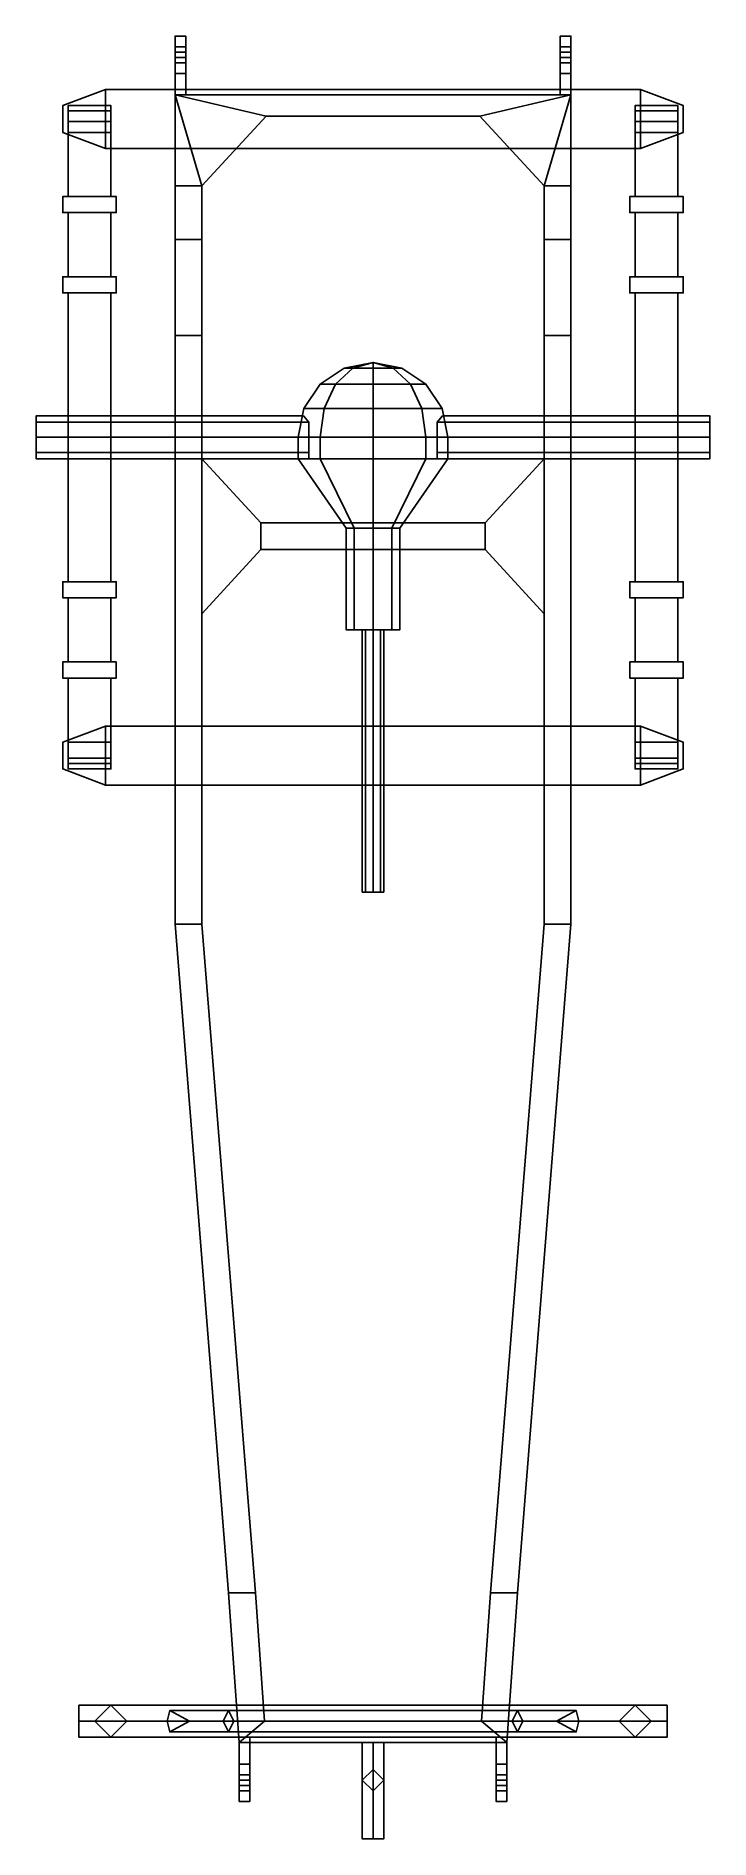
# Model space of a CAD drawing. Extents: x -0.63 to 0.63, y -1.42 to 1.95.
import ezdxf

# ---------------------------------------------------------------- set-up
doc = ezdxf.new("R2010")
doc.units = 0
doc.layers.add('FRAME', color=5, linetype='CONTINUOUS')

msp = doc.modelspace()

# ---------------------------------------------------------------- linework, layer by layer
at = {"layer": 'FRAME'}
for points in [[(-0.37, 1.95, 0.57), (-0.37, 1.93, 0.55), (-0.37, 1.92, 0.57), (-0.37, 1.93, 0.58)], [(-0.37, 1.95, 0.6), (-0.37, 1.95, 0.57), (-0.37, 1.93, 0.58), (-0.37, 1.93, 0.59)], [(-0.37, 1.91, 0.63), (-0.37, 1.95, 0.6), (-0.37, 1.93, 0.59), (-0.37, 1.91, 0.61)], [(-0.37, 1.95, 0.6), (-0.37, 1.91, 0.63), (-0.35, 1.91, 0.63), (-0.35, 1.95, 0.6)], [(-0.35, 1.95, 0.6), (-0.35, 1.95, 0.57), (-0.37, 1.95, 0.57), (-0.37, 1.95, 0.6)], [(-0.35, 1.95, 0.57), (-0.35, 1.93, 0.55), (-0.37, 1.93, 0.55), (-0.37, 1.95, 0.57)], [(-0.37, 1.93, 0.55), (-0.37, 1.9, 0.55), (-0.37, 1.91, 0.57), (-0.37, 1.92, 0.57)], [(-0.35, 1.93, 0.55), (-0.35, 1.9, 0.55), (-0.37, 1.9, 0.55), (-0.37, 1.93, 0.55)], [(-0.37, 1.91, 0.61), (-0.37, 1.93, 0.59), (-0.35, 1.93, 0.59), (-0.35, 1.91, 0.61)], [(-0.37, 1.93, 0.58), (-0.37, 1.92, 0.57), (-0.35, 1.92, 0.57), (-0.35, 1.93, 0.58)], [(-0.37, 1.93, 0.59), (-0.37, 1.93, 0.58), (-0.35, 1.93, 0.58), (-0.35, 1.93, 0.59)], [(-0.35, 1.93, 0.58), (-0.35, 1.92, 0.57), (-0.35, 1.93, 0.55), (-0.35, 1.95, 0.57)], [(-0.35, 1.93, 0.59), (-0.35, 1.93, 0.58), (-0.35, 1.95, 0.57), (-0.35, 1.95, 0.6)], [(-0.35, 1.91, 0.61), (-0.35, 1.93, 0.59), (-0.35, 1.95, 0.6), (-0.35, 1.91, 0.63)], [(-0.35, 1.92, 0.57), (-0.35, 1.91, 0.57), (-0.35, 1.9, 0.55), (-0.35, 1.93, 0.55)], [(0.35, 1.91, 0.63), (0.35, 1.95, 0.6), (0.35, 1.93, 0.59), (0.35, 1.91, 0.61)], [(0.35, 1.95, 0.6), (0.35, 1.91, 0.63), (0.37, 1.91, 0.63), (0.37, 1.95, 0.6)], [(0.35, 1.95, 0.6), (0.35, 1.95, 0.57), (0.35, 1.93, 0.58), (0.35, 1.93, 0.59)], [(0.35, 1.95, 0.57), (0.35, 1.93, 0.55), (0.35, 1.92, 0.57), (0.35, 1.93, 0.58)], [(0.37, 1.95, 0.6), (0.37, 1.95, 0.57), (0.35, 1.95, 0.57), (0.35, 1.95, 0.6)], [(0.37, 1.95, 0.57), (0.37, 1.93, 0.55), (0.35, 1.93, 0.55), (0.35, 1.95, 0.57)], [(0.35, 1.93, 0.58), (0.35, 1.92, 0.57), (0.37, 1.92, 0.57), (0.37, 1.93, 0.58)], [(0.35, 1.93, 0.59), (0.35, 1.93, 0.58), (0.37, 1.93, 0.58), (0.37, 1.93, 0.59)], [(0.35, 1.91, 0.61), (0.35, 1.93, 0.59), (0.37, 1.93, 0.59), (0.37, 1.91, 0.61)], [(0.37, 1.93, 0.55), (0.37, 1.9, 0.55), (0.35, 1.9, 0.55), (0.35, 1.93, 0.55)], [(0.35, 1.93, 0.55), (0.35, 1.9, 0.55), (0.35, 1.91, 0.57), (0.35, 1.92, 0.57)], [(0.37, 1.91, 0.61), (0.37, 1.93, 0.59), (0.37, 1.95, 0.6), (0.37, 1.91, 0.63)], [(0.37, 1.93, 0.59), (0.37, 1.93, 0.58), (0.37, 1.95, 0.57), (0.37, 1.95, 0.6)], [(0.37, 1.93, 0.58), (0.37, 1.92, 0.57), (0.37, 1.93, 0.55), (0.37, 1.95, 0.57)], [(0.37, 1.92, 0.57), (0.37, 1.91, 0.57), (0.37, 1.9, 0.55), (0.37, 1.93, 0.55)], [(-0.37, 1.92, 0.57), (-0.37, 1.91, 0.57), (-0.35, 1.91, 0.57), (-0.35, 1.92, 0.57)], [(-0.37, 1.9, 0.55), (-0.37, 1.88, 0.58), (-0.37, 1.88, 0.61), (-0.37, 1.91, 0.57)], [(-0.37, 1.91, 0.57), (-0.37, 1.88, 0.61), (-0.35, 1.88, 0.61), (-0.35, 1.91, 0.57)], [(-0.37, 1.91, 0.63), (-0.37, 1.91, 0.61), (-0.35, 1.91, 0.61), (-0.35, 1.91, 0.63)], [(-0.35, 1.9, 0.55), (-0.35, 1.88, 0.58), (-0.37, 1.88, 0.58), (-0.37, 1.9, 0.55)], [(-0.35, 1.91, 0.57), (-0.35, 1.88, 0.61), (-0.35, 1.88, 0.58), (-0.35, 1.9, 0.55)], [(0.35, 1.92, 0.57), (0.35, 1.91, 0.57), (0.37, 1.91, 0.57), (0.37, 1.92, 0.57)], [(0.35, 1.91, 0.63), (0.35, 1.91, 0.61), (0.37, 1.91, 0.61), (0.37, 1.91, 0.63)], [(0.35, 1.91, 0.57), (0.35, 1.88, 0.61), (0.37, 1.88, 0.61), (0.37, 1.91, 0.57)], [(0.35, 1.9, 0.55), (0.35, 1.88, 0.58), (0.35, 1.88, 0.61), (0.35, 1.91, 0.57)], [(0.37, 1.9, 0.55), (0.37, 1.88, 0.58), (0.35, 1.88, 0.58), (0.35, 1.9, 0.55)], [(0.37, 1.91, 0.57), (0.37, 1.88, 0.61), (0.37, 1.88, 0.58), (0.37, 1.9, 0.55)], [(-0.37, 1.88, 0.58), (-0.37, 1.84, 0.58), (-0.37, 1.84, 0.61), (-0.37, 1.88, 0.61)], [(-0.37, 1.88, 0.61), (-0.37, 1.84, 0.61), (-0.35, 1.84, 0.61), (-0.35, 1.88, 0.61)], [(-0.35, 1.88, 0.58), (-0.35, 1.84, 0.58), (-0.37, 1.84, 0.58), (-0.37, 1.88, 0.58)], [(-0.35, 1.88, 0.61), (-0.35, 1.84, 0.61), (-0.35, 1.84, 0.58), (-0.35, 1.88, 0.58)], [(0.37, 1.88, 0.58), (0.37, 1.84, 0.58), (0.35, 1.84, 0.58), (0.35, 1.88, 0.58)], [(0.35, 1.88, 0.61), (0.35, 1.84, 0.61), (0.37, 1.84, 0.61), (0.37, 1.88, 0.61)], [(0.35, 1.88, 0.58), (0.35, 1.84, 0.58), (0.35, 1.84, 0.61), (0.35, 1.88, 0.61)], [(0.37, 1.88, 0.61), (0.37, 1.84, 0.61), (0.37, 1.84, 0.58), (0.37, 1.88, 0.58)], [(-0.5, 1.85, 0.53), (-0.5, 1.85, 0.46), (-0.58, 1.82, 0.46), (-0.58, 1.82, 0.53)], [(-0.5, 1.85, 0.46), (-0.5, 1.74, 0.46), (-0.58, 1.77, 0.46), (-0.58, 1.82, 0.46)], [(-0.58, 1.82, 0.53), (-0.58, 1.77, 0.53), (-0.5, 1.74, 0.53), (-0.5, 1.85, 0.53)], [(-0.58, 1.82, 0.46), (-0.58, 1.77, 0.46), (-0.58, 1.77, 0.53), (-0.58, 1.82, 0.53)], [(-0.57, 1.79, 0.35), (-0.57, 1.82, 0.37), (-0.49, 1.82, 0.37), (-0.49, 1.79, 0.35)], [(-0.57, 1.82, 0.37), (-0.57, 1.82, 0.38), (-0.49, 1.82, 0.38), (-0.49, 1.82, 0.37)], [(-0.57, 1.82, 0.38), (-0.57, 1.81, 0.4), (-0.49, 1.81, 0.4), (-0.49, 1.82, 0.38)], [(-0.57, 1.79, 0.37), (-0.57, 1.82, 0.38), (-0.57, 1.82, 0.37), (-0.57, 1.79, 0.35)], [(-0.57, 1.79, 0.38), (-0.57, 1.81, 0.4), (-0.57, 1.82, 0.38), (-0.57, 1.79, 0.37)], [(-0.5, 1.85, 0.53), (-0.5, 1.74, 0.53), (0.5, 1.74, 0.53), (0.5, 1.85, 0.53)], [(0.5, 1.85, 0.53), (0.5, 1.85, 0.46), (-0.5, 1.85, 0.46), (-0.5, 1.85, 0.53)], [(0.5, 1.85, 0.46), (0.5, 1.74, 0.46), (-0.5, 1.74, 0.46), (-0.5, 1.85, 0.46)], [(-0.49, 1.79, 0.35), (-0.49, 1.82, 0.37), (-0.49, 1.82, 0.38), (-0.49, 1.79, 0.37)], [(-0.49, 1.79, 0.37), (-0.49, 1.82, 0.38), (-0.49, 1.81, 0.4), (-0.49, 1.79, 0.38)], [(-0.37, 1.84, 0.53), (-0.37, 1.57, 0.53), (-0.37, 1.67, 0.62), (-0.37, 1.84, 0.62)], [(0.37, 1.84, 0.62), (0.37, 1.84, 0.53), (-0.37, 1.84, 0.53), (-0.37, 1.84, 0.62)], [(-0.32, 1.67, 0.53), (-0.32, 1.57, 0.53), (-0.37, 1.57, 0.53), (-0.37, 1.84, 0.53)], [(-0.37, 1.84, 0.62), (-0.37, 1.67, 0.62), (-0.32, 1.67, 0.62), (-0.2, 1.8, 0.62)], [(-0.37, 1.84, 0.53), (-0.2, 1.8, 0.53), (-0.32, 1.67, 0.53), (-0.37, 1.84, 0.53)], [(0.37, 1.84, 0.53), (0.2, 1.8, 0.53), (-0.2, 1.8, 0.53), (-0.37, 1.84, 0.53)], [(0.2, 1.8, 0.62), (0.37, 1.84, 0.62), (-0.37, 1.84, 0.62), (-0.2, 1.8, 0.62)], [(0.2, 1.8, 0.62), (0.32, 1.67, 0.62), (0.37, 1.67, 0.62), (0.37, 1.84, 0.62)], [(0.37, 1.84, 0.53), (0.32, 1.67, 0.53), (0.2, 1.8, 0.53)], [(0.37, 1.84, 0.53), (0.37, 1.57, 0.53), (0.32, 1.57, 0.53), (0.32, 1.67, 0.53)], [(0.37, 1.67, 0.62), (0.37, 1.57, 0.53), (0.37, 1.84, 0.53), (0.37, 1.84, 0.62)], [(0.49, 1.79, 0.38), (0.49, 1.81, 0.4), (0.49, 1.82, 0.38), (0.49, 1.79, 0.37)], [(0.49, 1.79, 0.37), (0.49, 1.82, 0.38), (0.49, 1.82, 0.37), (0.49, 1.79, 0.35)], [(0.49, 1.82, 0.38), (0.49, 1.81, 0.4), (0.57, 1.81, 0.4), (0.57, 1.82, 0.38)], [(0.49, 1.82, 0.37), (0.49, 1.82, 0.38), (0.57, 1.82, 0.38), (0.57, 1.82, 0.37)], [(0.49, 1.79, 0.35), (0.49, 1.82, 0.37), (0.57, 1.82, 0.37), (0.57, 1.79, 0.35)], [(0.58, 1.77, 0.53), (0.58, 1.82, 0.53), (0.5, 1.85, 0.53), (0.5, 1.74, 0.53)], [(0.58, 1.82, 0.53), (0.58, 1.82, 0.46), (0.5, 1.85, 0.46), (0.5, 1.85, 0.53)], [(0.5, 1.74, 0.46), (0.5, 1.85, 0.46), (0.58, 1.82, 0.46), (0.58, 1.77, 0.46)], [(0.57, 1.79, 0.37), (0.57, 1.82, 0.38), (0.57, 1.81, 0.4), (0.57, 1.79, 0.38)], [(0.57, 1.79, 0.35), (0.57, 1.82, 0.37), (0.57, 1.82, 0.38), (0.57, 1.79, 0.37)], [(0.58, 1.77, 0.46), (0.58, 1.82, 0.46), (0.58, 1.82, 0.53), (0.58, 1.77, 0.53)], [(-0.57, 1.81, 0.4), (-0.57, 1.81, 0.46), (-0.49, 1.81, 0.46), (-0.49, 1.81, 0.4)], [(-0.57, 1.77, 0.46), (-0.57, 1.81, 0.46), (-0.57, 1.81, 0.4), (-0.57, 1.79, 0.38)], [(-0.57, 1.65, 0.34), (-0.57, 1.79, 0.37), (-0.57, 1.79, 0.35), (-0.57, 1.65, 0.3)], [(-0.57, 1.65, 0.3), (-0.57, 1.79, 0.35), (-0.49, 1.79, 0.35), (-0.49, 1.65, 0.3)], [(-0.49, 1.65, 0.34), (-0.49, 1.79, 0.37), (-0.57, 1.79, 0.37), (-0.57, 1.65, 0.34)], [(-0.49, 1.79, 0.37), (-0.49, 1.79, 0.38), (-0.57, 1.79, 0.38), (-0.57, 1.79, 0.37)], [(-0.49, 1.79, 0.38), (-0.49, 1.77, 0.46), (-0.57, 1.77, 0.46), (-0.57, 1.79, 0.38)], [(-0.49, 1.79, 0.38), (-0.49, 1.81, 0.4), (-0.49, 1.81, 0.46), (-0.49, 1.77, 0.46)], [(-0.49, 1.65, 0.3), (-0.49, 1.79, 0.35), (-0.49, 1.79, 0.37), (-0.49, 1.65, 0.34)], [(-0.2, 1.8, 0.62), (-0.32, 1.67, 0.62), (-0.32, 1.67, 0.53), (-0.2, 1.8, 0.53)], [(0.2, 1.8, 0.62), (-0.2, 1.8, 0.62), (-0.2, 1.8, 0.53), (0.2, 1.8, 0.53)], [(0.32, 1.67, 0.62), (0.2, 1.8, 0.62), (0.2, 1.8, 0.53), (0.32, 1.67, 0.53)], [(0.49, 1.77, 0.46), (0.49, 1.81, 0.46), (0.49, 1.81, 0.4), (0.49, 1.79, 0.38)], [(0.49, 1.81, 0.4), (0.49, 1.81, 0.46), (0.57, 1.81, 0.46), (0.57, 1.81, 0.4)], [(0.57, 1.79, 0.38), (0.57, 1.77, 0.46), (0.49, 1.77, 0.46), (0.49, 1.79, 0.38)], [(0.57, 1.79, 0.37), (0.57, 1.79, 0.38), (0.49, 1.79, 0.38), (0.49, 1.79, 0.37)], [(0.57, 1.65, 0.34), (0.57, 1.79, 0.37), (0.49, 1.79, 0.37), (0.49, 1.65, 0.34)], [(0.49, 1.65, 0.3), (0.49, 1.79, 0.35), (0.57, 1.79, 0.35), (0.57, 1.65, 0.3)], [(0.49, 1.65, 0.34), (0.49, 1.79, 0.37), (0.49, 1.79, 0.35), (0.49, 1.65, 0.3)], [(0.57, 1.79, 0.38), (0.57, 1.81, 0.4), (0.57, 1.81, 0.46), (0.57, 1.77, 0.46)], [(0.57, 1.65, 0.3), (0.57, 1.79, 0.35), (0.57, 1.79, 0.37), (0.57, 1.65, 0.34)], [(-0.58, 1.77, 0.53), (-0.58, 1.77, 0.46), (-0.5, 1.74, 0.46), (-0.5, 1.74, 0.53)], [(0.5, 1.74, 0.53), (0.5, 1.74, 0.46), (0.58, 1.77, 0.46), (0.58, 1.77, 0.53)], [(-0.5, 1.74, 0.53), (-0.5, 1.74, 0.46), (0.5, 1.74, 0.46), (0.5, 1.74, 0.53)], [(-0.37, 1.57, 0.53), (-0.37, 1.39, 0.49), (-0.37, 0.29, 0.59), (-0.37, 1.67, 0.62)], [(-0.37, 1.67, 0.62), (-0.37, 0.29, 0.59), (-0.32, 0.29, 0.59), (-0.32, 1.67, 0.62)], [(-0.32, 1.67, 0.62), (-0.32, 1.57, 0.53), (-0.32, 1.67, 0.53), (-0.32, 1.6693, 0.6193)], [(-0.32, 0.29, 0.59), (-0.32, 1.39, 0.49), (-0.32, 1.57, 0.53), (-0.32, 1.67, 0.62)], [(0.32, 1.67, 0.53), (0.32, 1.57, 0.53), (0.32, 1.67, 0.62)], [(0.32, 1.67, 0.62), (0.32, 0.29, 0.59), (0.37, 0.29, 0.59), (0.37, 1.67, 0.62)], [(0.32, 1.57, 0.53), (0.32, 1.39, 0.49), (0.32, 0.29, 0.59), (0.32, 1.67, 0.62)], [(0.37, 0.29, 0.59), (0.37, 1.39, 0.49), (0.37, 1.57, 0.53), (0.37, 1.67, 0.62)], [(-0.48, 1.62, 0.36), (-0.48, 1.65, 0.36), (-0.58, 1.65, 0.36), (-0.58, 1.62, 0.36)], [(-0.58, 1.62, 0.36), (-0.58, 1.65, 0.36), (-0.58, 1.65, 0.28), (-0.58, 1.62, 0.28)], [(-0.58, 1.62, 0.28), (-0.58, 1.65, 0.28), (-0.48, 1.65, 0.28), (-0.48, 1.62, 0.28)], [(-0.57, 1.65, 0.3), (-0.58, 1.65, 0.28), (-0.58, 1.65, 0.36), (-0.57, 1.65, 0.34)], [(-0.49, 1.65, 0.3), (-0.48, 1.65, 0.28), (-0.58, 1.65, 0.28), (-0.57, 1.65, 0.3)], [(-0.57, 1.65, 0.34), (-0.58, 1.65, 0.36), (-0.48, 1.65, 0.36), (-0.49, 1.65, 0.34)], [(-0.49, 1.62, 0.34), (-0.48, 1.62, 0.36), (-0.58, 1.62, 0.36), (-0.57, 1.62, 0.34)], [(-0.57, 1.62, 0.34), (-0.58, 1.62, 0.36), (-0.58, 1.62, 0.28), (-0.57, 1.62, 0.29)], [(-0.57, 1.62, 0.29), (-0.58, 1.62, 0.28), (-0.48, 1.62, 0.28), (-0.49, 1.62, 0.29)], [(-0.49, 1.5, 0.33), (-0.49, 1.62, 0.34), (-0.57, 1.62, 0.34), (-0.57, 1.5, 0.33)], [(-0.57, 1.5, 0.27), (-0.57, 1.62, 0.29), (-0.49, 1.62, 0.29), (-0.49, 1.5, 0.27)], [(-0.57, 1.5, 0.33), (-0.57, 1.62, 0.34), (-0.57, 1.62, 0.29), (-0.57, 1.5, 0.27)], [(-0.49, 1.65, 0.34), (-0.48, 1.65, 0.36), (-0.48, 1.65, 0.28), (-0.49, 1.65, 0.3)], [(-0.49, 1.5, 0.27), (-0.49, 1.62, 0.29), (-0.49, 1.62, 0.34), (-0.49, 1.5, 0.33)], [(-0.49, 1.62, 0.29), (-0.48, 1.62, 0.28), (-0.48, 1.62, 0.36), (-0.49, 1.62, 0.34)], [(-0.48, 1.62, 0.28), (-0.48, 1.65, 0.28), (-0.48, 1.65, 0.36), (-0.48, 1.62, 0.36)], [(0.57, 1.65, 0.3), (0.58, 1.65, 0.28), (0.48, 1.65, 0.28), (0.49, 1.65, 0.3)], [(0.49, 1.65, 0.3), (0.48, 1.65, 0.28), (0.48, 1.65, 0.36), (0.49, 1.65, 0.34)], [(0.48, 1.62, 0.36), (0.48, 1.65, 0.36), (0.48, 1.65, 0.28), (0.48, 1.62, 0.28)], [(0.48, 1.62, 0.28), (0.48, 1.65, 0.28), (0.58, 1.65, 0.28), (0.58, 1.62, 0.28)], [(0.49, 1.65, 0.34), (0.48, 1.65, 0.36), (0.58, 1.65, 0.36), (0.57, 1.65, 0.34)], [(0.58, 1.62, 0.36), (0.58, 1.65, 0.36), (0.48, 1.65, 0.36), (0.48, 1.62, 0.36)], [(0.49, 1.62, 0.34), (0.48, 1.62, 0.36), (0.48, 1.62, 0.28), (0.49, 1.62, 0.29)], [(0.49, 1.62, 0.29), (0.48, 1.62, 0.28), (0.58, 1.62, 0.28), (0.57, 1.62, 0.29)], [(0.57, 1.62, 0.34), (0.58, 1.62, 0.36), (0.48, 1.62, 0.36), (0.49, 1.62, 0.34)], [(0.49, 1.5, 0.33), (0.49, 1.62, 0.34), (0.49, 1.62, 0.29), (0.49, 1.5, 0.27)], [(0.49, 1.5, 0.27), (0.49, 1.62, 0.29), (0.57, 1.62, 0.29), (0.57, 1.5, 0.27)], [(0.57, 1.5, 0.33), (0.57, 1.62, 0.34), (0.49, 1.62, 0.34), (0.49, 1.5, 0.33)], [(0.57, 1.65, 0.34), (0.58, 1.65, 0.36), (0.58, 1.65, 0.28), (0.57, 1.65, 0.3)], [(0.57, 1.62, 0.29), (0.58, 1.62, 0.28), (0.58, 1.62, 0.36), (0.57, 1.62, 0.34)], [(0.57, 1.5, 0.27), (0.57, 1.62, 0.29), (0.57, 1.62, 0.34), (0.57, 1.5, 0.33)], [(0.58, 1.62, 0.28), (0.58, 1.65, 0.28), (0.58, 1.65, 0.36), (0.58, 1.62, 0.36)], [(-0.32, 1.57, 0.53), (-0.32, 1.39, 0.49), (-0.37, 1.39, 0.49), (-0.37, 1.57, 0.53)], [(0.37, 1.57, 0.53), (0.37, 1.39, 0.49), (0.32, 1.39, 0.49), (0.32, 1.57, 0.53)], [(-0.58, 1.5, 0.34), (-0.58, 1.47, 0.34), (-0.48, 1.47, 0.34), (-0.48, 1.5, 0.34)], [(-0.48, 1.5, 0.26), (-0.48, 1.47, 0.26), (-0.58, 1.47, 0.26), (-0.58, 1.5, 0.26)], [(-0.58, 1.5, 0.26), (-0.58, 1.47, 0.26), (-0.58, 1.47, 0.34), (-0.58, 1.5, 0.34)], [(-0.58, 1.5, 0.34), (-0.57, 1.5, 0.33), (-0.57, 1.5, 0.27), (-0.58, 1.5, 0.26)], [(-0.58, 1.5, 0.26), (-0.57, 1.5, 0.27), (-0.49, 1.5, 0.27), (-0.48, 1.5, 0.26)], [(-0.48, 1.5, 0.34), (-0.49, 1.5, 0.33), (-0.57, 1.5, 0.33), (-0.58, 1.5, 0.34)], [(-0.48, 1.5, 0.26), (-0.49, 1.5, 0.27), (-0.49, 1.5, 0.33), (-0.48, 1.5, 0.34)], [(-0.48, 1.5, 0.34), (-0.48, 1.47, 0.34), (-0.48, 1.47, 0.26), (-0.48, 1.5, 0.26)], [(0.48, 1.5, 0.34), (0.49, 1.5, 0.33), (0.49, 1.5, 0.27), (0.48, 1.5, 0.26)], [(0.48, 1.5, 0.26), (0.48, 1.47, 0.26), (0.48, 1.47, 0.34), (0.48, 1.5, 0.34)], [(0.48, 1.5, 0.26), (0.49, 1.5, 0.27), (0.57, 1.5, 0.27), (0.58, 1.5, 0.26)], [(0.58, 1.5, 0.26), (0.58, 1.47, 0.26), (0.48, 1.47, 0.26), (0.48, 1.5, 0.26)], [(0.58, 1.5, 0.34), (0.57, 1.5, 0.33), (0.49, 1.5, 0.33), (0.48, 1.5, 0.34)], [(0.48, 1.5, 0.34), (0.48, 1.47, 0.34), (0.58, 1.47, 0.34), (0.58, 1.5, 0.34)], [(0.58, 1.5, 0.26), (0.57, 1.5, 0.27), (0.57, 1.5, 0.33), (0.58, 1.5, 0.34)], [(0.58, 1.5, 0.34), (0.58, 1.47, 0.34), (0.58, 1.47, 0.26), (0.58, 1.5, 0.26)], [(-0.58, 1.47, 0.34), (-0.57, 1.47, 0.33), (-0.49, 1.47, 0.33), (-0.48, 1.47, 0.34)], [(-0.58, 1.47, 0.26), (-0.57, 1.47, 0.27), (-0.57, 1.47, 0.33), (-0.58, 1.47, 0.34)], [(-0.48, 1.47, 0.26), (-0.49, 1.47, 0.27), (-0.57, 1.47, 0.27), (-0.58, 1.47, 0.26)], [(-0.57, 1.47, 0.33), (-0.57, 1.2, 0.32), (-0.49, 1.2, 0.32), (-0.49, 1.47, 0.33)], [(-0.57, 1.47, 0.27), (-0.57, 1.2, 0.25), (-0.57, 1.2, 0.32), (-0.57, 1.47, 0.33)], [(-0.49, 1.47, 0.27), (-0.49, 1.2, 0.25), (-0.57, 1.2, 0.25), (-0.57, 1.47, 0.27)], [(-0.49, 1.47, 0.33), (-0.49, 1.2, 0.32), (-0.49, 1.2, 0.25), (-0.49, 1.47, 0.27)], [(-0.48, 1.47, 0.34), (-0.49, 1.47, 0.33), (-0.49, 1.47, 0.27), (-0.48, 1.47, 0.26)], [(0.48, 1.47, 0.26), (0.49, 1.47, 0.27), (0.49, 1.47, 0.33), (0.48, 1.47, 0.34)], [(0.58, 1.47, 0.26), (0.57, 1.47, 0.27), (0.49, 1.47, 0.27), (0.48, 1.47, 0.26)], [(0.48, 1.47, 0.34), (0.49, 1.47, 0.33), (0.57, 1.47, 0.33), (0.58, 1.47, 0.34)], [(0.49, 1.47, 0.27), (0.49, 1.2, 0.25), (0.49, 1.2, 0.32), (0.49, 1.47, 0.33)], [(0.57, 1.47, 0.27), (0.57, 1.2, 0.25), (0.49, 1.2, 0.25), (0.49, 1.47, 0.27)], [(0.49, 1.47, 0.33), (0.49, 1.2, 0.32), (0.57, 1.2, 0.32), (0.57, 1.47, 0.33)], [(0.58, 1.47, 0.34), (0.57, 1.47, 0.33), (0.57, 1.47, 0.27), (0.58, 1.47, 0.26)], [(0.57, 1.47, 0.33), (0.57, 1.2, 0.32), (0.57, 1.2, 0.25), (0.57, 1.47, 0.27)], [(-0.37, 1.39, 0.49), (-0.37, 0.29, 0.47), (-0.37, 0.29, 0.59)], [(-0.32, 1.39, 0.49), (-0.32, 0.29, 0.47), (-0.37, 0.29, 0.47), (-0.37, 1.39, 0.49)], [(-0.32, 0.29, 0.59), (-0.32, 0.29, 0.47), (-0.32, 1.39, 0.49), (-0.32, 0.29, 0.59)], [(0.32, 1.39, 0.49), (0.32, 0.29, 0.47), (0.32, 0.29, 0.59)], [(0.37, 1.39, 0.49), (0.37, 0.29, 0.47), (0.32, 0.29, 0.47), (0.32, 1.39, 0.49)], [(0.37, 0.29, 0.59), (0.37, 0.29, 0.47), (0.37, 1.39, 0.49), (0.37, 0.29, 0.59)], [(-0.0536, 1.3293, 0.36), (-0.099, 1.299, 0.36), (-0.07, 1.299, 0.43), (-0.0379, 1.3293, 0.3979)], [(-0.0379, 1.3293, 0.3221), (-0.07, 1.299, 0.29), (-0.099, 1.299, 0.36), (-0.0536, 1.3293, 0.36)], [(-0.0379, 1.3293, 0.3979), (-0.07, 1.299, 0.43), (0, 1.299, 0.459), (0, 1.3293, 0.4136)], [(0, 1.3293, 0.3064), (0, 1.299, 0.261), (-0.07, 1.299, 0.29), (-0.0379, 1.3293, 0.3221)], [(0, 1.34, 0.36), (-0.0536, 1.3293, 0.36), (-0.0379, 1.3293, 0.3979), (0, 1.34, 0.36)], [(0, 1.34, 0.36), (-0.0379, 1.3293, 0.3221), (-0.0536, 1.3293, 0.36), (0, 1.34, 0.36)], [(0, 1.34, 0.36), (-0.0379, 1.3293, 0.3979), (0, 1.3293, 0.4136), (0, 1.34, 0.36)], [(0, 1.34, 0.36), (0, 1.3293, 0.3064), (-0.0379, 1.3293, 0.3221), (0, 1.34, 0.36)], [(0, 1.34, 0.36), (0, 1.3293, 0.4136), (0.0379, 1.3293, 0.3979), (0, 1.34, 0.36)], [(0, 1.34, 0.36), (0.0379, 1.3293, 0.3979), (0.0536, 1.3293, 0.36), (0, 1.34, 0.36)], [(0, 1.34, 0.36), (0.0536, 1.3293, 0.36), (0.0379, 1.3293, 0.3221), (0, 1.34, 0.36)], [(0, 1.34, 0.36), (0.0379, 1.3293, 0.3221), (0, 1.3293, 0.3064), (0, 1.34, 0.36)], [(0, 1.3293, 0.4136), (0, 1.299, 0.459), (0.07, 1.299, 0.43), (0.0379, 1.3293, 0.3979)], [(0.0379, 1.3293, 0.3221), (0.07, 1.299, 0.29), (0, 1.299, 0.261), (0, 1.3293, 0.3064)], [(0.0379, 1.3293, 0.3979), (0.07, 1.299, 0.43), (0.099, 1.299, 0.36), (0.0536, 1.3293, 0.36)], [(0.0536, 1.3293, 0.36), (0.099, 1.299, 0.36), (0.07, 1.299, 0.29), (0.0379, 1.3293, 0.3221)], [(-0.099, 1.299, 0.36), (-0.1293, 1.2536, 0.36), (-0.0915, 1.2536, 0.4515), (-0.07, 1.299, 0.43)], [(-0.07, 1.299, 0.29), (-0.0915, 1.2536, 0.2685), (-0.1293, 1.2536, 0.36), (-0.099, 1.299, 0.36)], [(-0.07, 1.299, 0.43), (-0.0915, 1.2536, 0.4515), (0, 1.2536, 0.4893), (0, 1.299, 0.459)], [(0, 1.299, 0.261), (0, 1.2536, 0.2307), (-0.0915, 1.2536, 0.2685), (-0.07, 1.299, 0.29)], [(0, 1.299, 0.459), (0, 1.2536, 0.4893), (0.0915, 1.2536, 0.4515), (0.07, 1.299, 0.43)], [(0.07, 1.299, 0.29), (0.0915, 1.2536, 0.2685), (0, 1.2536, 0.2307), (0, 1.299, 0.261)], [(0.07, 1.299, 0.43), (0.0915, 1.2536, 0.4515), (0.1293, 1.2536, 0.36), (0.099, 1.299, 0.36)], [(0.099, 1.299, 0.36), (0.1293, 1.2536, 0.36), (0.0915, 1.2536, 0.2685), (0.07, 1.299, 0.29)], [(-0.1293, 1.2536, 0.36), (-0.14, 1.2, 0.36), (-0.099, 1.2, 0.459), (-0.0915, 1.2536, 0.4515)], [(-0.0915, 1.2536, 0.2685), (-0.099, 1.2, 0.261), (-0.14, 1.2, 0.36), (-0.1293, 1.2536, 0.36)], [(-0.0915, 1.2536, 0.4515), (-0.099, 1.2, 0.459), (0, 1.2, 0.5), (0, 1.2536, 0.4893)], [(0, 1.2536, 0.2307), (0, 1.2, 0.22), (-0.099, 1.2, 0.261), (-0.0915, 1.2536, 0.2685)], [(0, 1.2536, 0.4893), (0, 1.2, 0.5), (0.099, 1.2, 0.459), (0.0915, 1.2536, 0.4515)], [(0.0915, 1.2536, 0.2685), (0.099, 1.2, 0.261), (0, 1.2, 0.22), (0, 1.2536, 0.2307)], [(0.0915, 1.2536, 0.4515), (0.099, 1.2, 0.459), (0.14, 1.2, 0.36), (0.1293, 1.2536, 0.36)], [(0.1293, 1.2536, 0.36), (0.14, 1.2, 0.36), (0.099, 1.2, 0.261), (0.0915, 1.2536, 0.2685)], [(-0.12, 1.2283, 0.3883), (-0.13, 1.24, 0.36), (-0.63, 1.24, 0.36), (-0.63, 1.2283, 0.3883)], [(-0.13, 1.24, 0.36), (-0.12, 1.2283, 0.3317), (-0.63, 1.2283, 0.3317), (-0.63, 1.24, 0.36)], [(-0.12, 1.2, 0.4), (-0.12, 1.2283, 0.3883), (-0.63, 1.2283, 0.3883), (-0.63, 1.2, 0.4)], [(-0.12, 1.2283, 0.3317), (-0.12, 1.2, 0.32), (-0.63, 1.2, 0.32), (-0.63, 1.2283, 0.3317)], [(0.13, 1.24, 0.36), (0.12, 1.2283, 0.3883), (0.63, 1.2283, 0.3883), (0.63, 1.24, 0.36)], [(0.12, 1.2283, 0.3317), (0.13, 1.24, 0.36), (0.63, 1.24, 0.36), (0.63, 1.2283, 0.3317)], [(0.12, 1.2283, 0.3883), (0.12, 1.2, 0.4), (0.63, 1.2, 0.4), (0.63, 1.2283, 0.3883)], [(0.12, 1.2, 0.32), (0.12, 1.2283, 0.3317), (0.63, 1.2283, 0.3317), (0.63, 1.2, 0.32)], [(-0.12, 1.1717, 0.3883), (-0.12, 1.2, 0.4), (-0.63, 1.2, 0.4), (-0.63, 1.1717, 0.3883)], [(-0.12, 1.2, 0.32), (-0.12, 1.1717, 0.3317), (-0.63, 1.1717, 0.3317), (-0.63, 1.2, 0.32)], [(-0.57, 0.93, 0.33), (-0.57, 1.2, 0.32), (-0.57, 1.2, 0.25), (-0.57, 0.93, 0.27)], [(-0.57, 0.93, 0.27), (-0.57, 1.2, 0.25), (-0.49, 1.2, 0.25), (-0.49, 0.93, 0.27)], [(-0.49, 0.93, 0.33), (-0.49, 1.2, 0.32), (-0.57, 1.2, 0.32), (-0.57, 0.93, 0.33)], [(-0.49, 0.93, 0.27), (-0.49, 1.2, 0.25), (-0.49, 1.2, 0.32), (-0.49, 0.93, 0.33)], [(-0.099, 1.2, 0.459), (-0.14, 1.2, 0.36), (-0.14, 1.16, 0.36), (-0.099, 1.16, 0.459)], [(-0.14, 1.2, 0.36), (-0.099, 1.2, 0.261), (-0.099, 1.16, 0.261), (-0.14, 1.16, 0.36)], [(0, 1.2, 0.5), (-0.099, 1.2, 0.459), (-0.099, 1.16, 0.459), (0, 1.16, 0.5)], [(-0.099, 1.2, 0.261), (0, 1.2, 0.22), (0, 1.16, 0.22), (-0.099, 1.16, 0.261)], [(0.099, 1.2, 0.459), (0, 1.2, 0.5), (0, 1.16, 0.5), (0.099, 1.16, 0.459)], [(0, 1.2, 0.22), (0.099, 1.2, 0.261), (0.099, 1.16, 0.261), (0, 1.16, 0.22)], [(0.14, 1.2, 0.36), (0.099, 1.2, 0.459), (0.099, 1.16, 0.459), (0.14, 1.16, 0.36)], [(0.099, 1.2, 0.261), (0.14, 1.2, 0.36), (0.14, 1.16, 0.36), (0.099, 1.16, 0.261)], [(0.12, 1.2, 0.4), (0.12, 1.1717, 0.3883), (0.63, 1.1717, 0.3883), (0.63, 1.2, 0.4)], [(0.12, 1.1717, 0.3317), (0.12, 1.2, 0.32), (0.63, 1.2, 0.32), (0.63, 1.1717, 0.3317)], [(0.49, 0.93, 0.33), (0.49, 1.2, 0.32), (0.49, 1.2, 0.25), (0.49, 0.93, 0.27)], [(0.49, 0.93, 0.27), (0.49, 1.2, 0.25), (0.57, 1.2, 0.25), (0.57, 0.93, 0.27)], [(0.57, 0.93, 0.33), (0.57, 1.2, 0.32), (0.49, 1.2, 0.32), (0.49, 0.93, 0.33)], [(0.57, 0.93, 0.27), (0.57, 1.2, 0.25), (0.57, 1.2, 0.32), (0.57, 0.93, 0.33)], [(-0.12, 1.16, 0.36), (-0.12, 1.1717, 0.3883), (-0.63, 1.1717, 0.3883), (-0.63, 1.16, 0.36)], [(-0.12, 1.1717, 0.3317), (-0.12, 1.16, 0.36), (-0.63, 1.16, 0.36), (-0.63, 1.1717, 0.3317)], [(-0.21, 0.99, 0.6), (-0.21, 1.04, 0.6), (-0.32, 1.16, 0.6), (-0.32, 0.87, 0.6)], [(-0.21, 1.04, 0.6), (-0.21, 1.04, 0.49), (-0.32, 1.16, 0.49), (-0.32, 1.16, 0.6)], [(-0.21, 1.04, 0.49), (-0.21, 0.99, 0.49), (-0.32, 0.87, 0.49), (-0.32, 1.16, 0.49)], [(-0.099, 1.16, 0.459), (-0.14, 1.16, 0.36), (-0.05, 1.03, 0.36), (-0.0354, 1.03, 0.3954)], [(-0.14, 1.16, 0.36), (-0.099, 1.16, 0.261), (-0.0354, 1.03, 0.3246), (-0.05, 1.03, 0.36)], [(0, 1.16, 0.5), (-0.099, 1.16, 0.459), (-0.0354, 1.03, 0.3954), (0, 1.03, 0.41)], [(-0.099, 1.16, 0.261), (0, 1.16, 0.22), (0, 1.03, 0.31), (-0.0354, 1.03, 0.3246)], [(0.099, 1.16, 0.459), (0, 1.16, 0.5), (0, 1.03, 0.41), (0.0354, 1.03, 0.3954)], [(0, 1.16, 0.22), (0.099, 1.16, 0.261), (0.0354, 1.03, 0.3246), (0, 1.03, 0.31)], [(0.14, 1.16, 0.36), (0.099, 1.16, 0.459), (0.0354, 1.03, 0.3954), (0.05, 1.03, 0.36)], [(0.099, 1.16, 0.261), (0.14, 1.16, 0.36), (0.05, 1.03, 0.36), (0.0354, 1.03, 0.3246)], [(0.12, 1.1717, 0.3883), (0.12, 1.16, 0.36), (0.63, 1.16, 0.36), (0.63, 1.1717, 0.3883)], [(0.12, 1.16, 0.36), (0.12, 1.1717, 0.3317), (0.63, 1.1717, 0.3317), (0.63, 1.16, 0.36)], [(0.21, 1.04, 0.6), (0.21, 0.99, 0.6), (0.32, 0.87, 0.6), (0.32, 1.16, 0.6)], [(0.21, 1.04, 0.49), (0.21, 1.04, 0.6), (0.32, 1.16, 0.6), (0.32, 1.16, 0.49)], [(0.21, 0.99, 0.49), (0.21, 1.04, 0.49), (0.32, 1.16, 0.49), (0.32, 0.87, 0.49)], [(-0.21, 1.04, 0.6), (-0.21, 0.99, 0.6), (0.21, 0.99, 0.6), (0.21, 1.04, 0.6)], [(-0.21, 1.04, 0.49), (-0.21, 1.04, 0.6), (0.21, 1.04, 0.6), (0.21, 1.04, 0.49)], [(-0.21, 0.99, 0.49), (-0.21, 1.04, 0.49), (0.21, 1.04, 0.49), (0.21, 0.99, 0.49)], [(-0.0354, 1.03, 0.3954), (-0.05, 1.03, 0.36), (-0.05, 0.84, 0.36), (-0.0354, 0.84, 0.3954)], [(-0.05, 1.03, 0.36), (-0.0354, 1.03, 0.3246), (-0.0354, 0.84, 0.3246), (-0.05, 0.84, 0.36)], [(0, 1.03, 0.41), (-0.0354, 1.03, 0.3954), (-0.0354, 0.84, 0.3954), (0, 0.84, 0.41)], [(-0.0354, 1.03, 0.3246), (0, 1.03, 0.31), (0, 0.84, 0.31), (-0.0354, 0.84, 0.3246)], [(0.0354, 1.03, 0.3954), (0, 1.03, 0.41), (0, 0.84, 0.41), (0.0354, 0.84, 0.3954)], [(0, 1.03, 0.31), (0.0354, 1.03, 0.3246), (0.0354, 0.84, 0.3246), (0, 0.84, 0.31)], [(0.05, 1.03, 0.36), (0.0354, 1.03, 0.3954), (0.0354, 0.84, 0.3954), (0.05, 0.84, 0.36)], [(0.0354, 1.03, 0.3246), (0.05, 1.03, 0.36), (0.05, 0.84, 0.36), (0.0354, 0.84, 0.3246)], [(-0.21, 0.99, 0.49), (-0.21, 0.99, 0.6), (-0.32, 0.87, 0.6), (-0.32, 0.87, 0.49)], [(-0.21, 0.99, 0.6), (-0.21, 0.99, 0.49), (0.21, 0.99, 0.49), (0.21, 0.99, 0.6)], [(0.21, 0.99, 0.6), (0.21, 0.99, 0.49), (0.32, 0.87, 0.49), (0.32, 0.87, 0.6)], [(-0.58, 0.93, 0.34), (-0.57, 0.93, 0.33), (-0.57, 0.93, 0.27), (-0.58, 0.93, 0.26)], [(-0.58, 0.9, 0.34), (-0.58, 0.93, 0.34), (-0.58, 0.93, 0.26), (-0.58, 0.9, 0.26)], [(-0.58, 0.93, 0.26), (-0.57, 0.93, 0.27), (-0.49, 0.93, 0.27), (-0.48, 0.93, 0.26)], [(-0.58, 0.9, 0.26), (-0.58, 0.93, 0.26), (-0.48, 0.93, 0.26), (-0.48, 0.9, 0.26)], [(-0.48, 0.93, 0.34), (-0.49, 0.93, 0.33), (-0.57, 0.93, 0.33), (-0.58, 0.93, 0.34)], [(-0.48, 0.9, 0.34), (-0.48, 0.93, 0.34), (-0.58, 0.93, 0.34), (-0.58, 0.9, 0.34)], [(-0.48, 0.93, 0.26), (-0.49, 0.93, 0.27), (-0.49, 0.93, 0.33), (-0.48, 0.93, 0.34)], [(-0.48, 0.9, 0.26), (-0.48, 0.93, 0.26), (-0.48, 0.93, 0.34), (-0.48, 0.9, 0.34)], [(0.48, 0.9, 0.34), (0.48, 0.93, 0.34), (0.48, 0.93, 0.26), (0.48, 0.9, 0.26)], [(0.48, 0.93, 0.34), (0.49, 0.93, 0.33), (0.49, 0.93, 0.27), (0.48, 0.93, 0.26)], [(0.48, 0.9, 0.26), (0.48, 0.93, 0.26), (0.58, 0.93, 0.26), (0.58, 0.9, 0.26)], [(0.48, 0.93, 0.26), (0.49, 0.93, 0.27), (0.57, 0.93, 0.27), (0.58, 0.93, 0.26)], [(0.58, 0.9, 0.34), (0.58, 0.93, 0.34), (0.48, 0.93, 0.34), (0.48, 0.9, 0.34)], [(0.58, 0.93, 0.34), (0.57, 0.93, 0.33), (0.49, 0.93, 0.33), (0.48, 0.93, 0.34)], [(0.58, 0.93, 0.26), (0.57, 0.93, 0.27), (0.57, 0.93, 0.33), (0.58, 0.93, 0.34)], [(0.58, 0.9, 0.26), (0.58, 0.93, 0.26), (0.58, 0.93, 0.34), (0.58, 0.9, 0.34)], [(-0.58, 0.9, 0.26), (-0.57, 0.9, 0.27), (-0.57, 0.9, 0.33), (-0.58, 0.9, 0.34)], [(-0.48, 0.9, 0.26), (-0.49, 0.9, 0.27), (-0.57, 0.9, 0.27), (-0.58, 0.9, 0.26)], [(-0.58, 0.9, 0.34), (-0.57, 0.9, 0.33), (-0.49, 0.9, 0.33), (-0.48, 0.9, 0.34)], [(-0.57, 0.9, 0.27), (-0.57, 0.78, 0.29), (-0.57, 0.78, 0.34), (-0.57, 0.9, 0.33)], [(-0.49, 0.9, 0.27), (-0.49, 0.78, 0.29), (-0.57, 0.78, 0.29), (-0.57, 0.9, 0.27)], [(-0.57, 0.9, 0.33), (-0.57, 0.78, 0.34), (-0.49, 0.78, 0.34), (-0.49, 0.9, 0.33)], [(-0.49, 0.9, 0.33), (-0.49, 0.78, 0.34), (-0.49, 0.78, 0.29), (-0.49, 0.9, 0.27)], [(-0.48, 0.9, 0.34), (-0.49, 0.9, 0.33), (-0.49, 0.9, 0.27), (-0.48, 0.9, 0.26)], [(0.48, 0.9, 0.26), (0.49, 0.9, 0.27), (0.49, 0.9, 0.33), (0.48, 0.9, 0.34)], [(0.58, 0.9, 0.26), (0.57, 0.9, 0.27), (0.49, 0.9, 0.27), (0.48, 0.9, 0.26)], [(0.48, 0.9, 0.34), (0.49, 0.9, 0.33), (0.57, 0.9, 0.33), (0.58, 0.9, 0.34)], [(0.49, 0.9, 0.27), (0.49, 0.78, 0.29), (0.49, 0.78, 0.34), (0.49, 0.9, 0.33)], [(0.57, 0.9, 0.27), (0.57, 0.78, 0.29), (0.49, 0.78, 0.29), (0.49, 0.9, 0.27)], [(0.49, 0.9, 0.33), (0.49, 0.78, 0.34), (0.57, 0.78, 0.34), (0.57, 0.9, 0.33)], [(0.58, 0.9, 0.34), (0.57, 0.9, 0.33), (0.57, 0.9, 0.27), (0.58, 0.9, 0.26)], [(0.57, 0.9, 0.33), (0.57, 0.78, 0.34), (0.57, 0.78, 0.29), (0.57, 0.9, 0.27)], [(-0.0354, 0.84, 0.3954), (-0.05, 0.84, 0.36), (-0.02, 0.84, 0.36), (-0.0141, 0.84, 0.3741)], [(-0.05, 0.84, 0.36), (-0.0354, 0.84, 0.3246), (-0.0141, 0.84, 0.3459), (-0.02, 0.84, 0.36)], [(0, 0.84, 0.41), (-0.0354, 0.84, 0.3954), (-0.0141, 0.84, 0.3741), (0, 0.84, 0.38)], [(-0.0354, 0.84, 0.3246), (0, 0.84, 0.31), (0, 0.84, 0.34), (-0.0141, 0.84, 0.3459)], [(-0.0141, 0.84, 0.3741), (-0.02, 0.84, 0.36), (-0.02, 0.35, 0.49), (-0.0141, 0.35, 0.5041)], [(-0.02, 0.84, 0.36), (-0.0141, 0.84, 0.3459), (-0.0141, 0.35, 0.4759), (-0.02, 0.35, 0.49)], [(0, 0.84, 0.38), (-0.0141, 0.84, 0.3741), (-0.0141, 0.35, 0.5041), (0, 0.35, 0.51)], [(-0.0141, 0.84, 0.3459), (0, 0.84, 0.34), (0, 0.35, 0.47), (-0.0141, 0.35, 0.4759)], [(0.0141, 0.84, 0.3741), (0, 0.84, 0.38), (0, 0.35, 0.51), (0.0141, 0.35, 0.5041)], [(0, 0.84, 0.34), (0.0141, 0.84, 0.3459), (0.0141, 0.35, 0.4759), (0, 0.35, 0.47)], [(0, 0.84, 0.31), (0.0354, 0.84, 0.3246), (0.0141, 0.84, 0.3459), (0, 0.84, 0.34)], [(0.0354, 0.84, 0.3954), (0, 0.84, 0.41), (0, 0.84, 0.38), (0.0141, 0.84, 0.3741)], [(0.02, 0.84, 0.36), (0.0141, 0.84, 0.3741), (0.0141, 0.35, 0.5041), (0.02, 0.35, 0.49)], [(0.0141, 0.84, 0.3459), (0.02, 0.84, 0.36), (0.02, 0.35, 0.49), (0.0141, 0.35, 0.4759)], [(0.0354, 0.84, 0.3246), (0.05, 0.84, 0.36), (0.02, 0.84, 0.36), (0.0141, 0.84, 0.3459)], [(0.05, 0.84, 0.36), (0.0354, 0.84, 0.3954), (0.0141, 0.84, 0.3741), (0.02, 0.84, 0.36)], [(-0.57, 0.78, 0.29), (-0.58, 0.78, 0.28), (-0.58, 0.78, 0.36), (-0.57, 0.78, 0.34)], [(-0.58, 0.78, 0.28), (-0.58, 0.75, 0.28), (-0.58, 0.75, 0.36), (-0.58, 0.78, 0.36)], [(-0.49, 0.78, 0.29), (-0.48, 0.78, 0.28), (-0.58, 0.78, 0.28), (-0.57, 0.78, 0.29)], [(-0.48, 0.78, 0.28), (-0.48, 0.75, 0.28), (-0.58, 0.75, 0.28), (-0.58, 0.78, 0.28)], [(-0.57, 0.78, 0.34), (-0.58, 0.78, 0.36), (-0.48, 0.78, 0.36), (-0.49, 0.78, 0.34)], [(-0.58, 0.78, 0.36), (-0.58, 0.75, 0.36), (-0.48, 0.75, 0.36), (-0.48, 0.78, 0.36)], [(-0.49, 0.78, 0.34), (-0.48, 0.78, 0.36), (-0.48, 0.78, 0.28), (-0.49, 0.78, 0.29)], [(-0.48, 0.78, 0.36), (-0.48, 0.75, 0.36), (-0.48, 0.75, 0.28), (-0.48, 0.78, 0.28)], [(0.48, 0.78, 0.28), (0.48, 0.75, 0.28), (0.48, 0.75, 0.36), (0.48, 0.78, 0.36)], [(0.49, 0.78, 0.29), (0.48, 0.78, 0.28), (0.48, 0.78, 0.36), (0.49, 0.78, 0.34)], [(0.58, 0.78, 0.28), (0.58, 0.75, 0.28), (0.48, 0.75, 0.28), (0.48, 0.78, 0.28)], [(0.57, 0.78, 0.29), (0.58, 0.78, 0.28), (0.48, 0.78, 0.28), (0.49, 0.78, 0.29)], [(0.48, 0.78, 0.36), (0.48, 0.75, 0.36), (0.58, 0.75, 0.36), (0.58, 0.78, 0.36)], [(0.49, 0.78, 0.34), (0.48, 0.78, 0.36), (0.58, 0.78, 0.36), (0.57, 0.78, 0.34)], [(0.57, 0.78, 0.34), (0.58, 0.78, 0.36), (0.58, 0.78, 0.28), (0.57, 0.78, 0.29)], [(0.58, 0.78, 0.36), (0.58, 0.75, 0.36), (0.58, 0.75, 0.28), (0.58, 0.78, 0.28)], [(-0.57, 0.75, 0.3), (-0.58, 0.75, 0.28), (-0.48, 0.75, 0.28), (-0.49, 0.75, 0.3)], [(-0.57, 0.75, 0.34), (-0.58, 0.75, 0.36), (-0.58, 0.75, 0.28), (-0.57, 0.75, 0.3)], [(-0.49, 0.75, 0.34), (-0.48, 0.75, 0.36), (-0.58, 0.75, 0.36), (-0.57, 0.75, 0.34)], [(-0.57, 0.75, 0.34), (-0.57, 0.63, 0.35), (-0.49, 0.63, 0.35), (-0.49, 0.75, 0.34)], [(-0.57, 0.75, 0.3), (-0.57, 0.63, 0.33), (-0.57, 0.63, 0.35), (-0.57, 0.75, 0.34)], [(-0.49, 0.75, 0.3), (-0.49, 0.63, 0.33), (-0.57, 0.63, 0.33), (-0.57, 0.75, 0.3)], [(-0.49, 0.75, 0.3), (-0.48, 0.75, 0.28), (-0.48, 0.75, 0.36), (-0.49, 0.75, 0.34)], [(-0.49, 0.75, 0.34), (-0.49, 0.63, 0.35), (-0.49, 0.63, 0.33), (-0.49, 0.75, 0.3)], [(0.49, 0.75, 0.34), (0.48, 0.75, 0.36), (0.48, 0.75, 0.28), (0.49, 0.75, 0.3)], [(0.49, 0.75, 0.3), (0.48, 0.75, 0.28), (0.58, 0.75, 0.28), (0.57, 0.75, 0.3)], [(0.57, 0.75, 0.34), (0.58, 0.75, 0.36), (0.48, 0.75, 0.36), (0.49, 0.75, 0.34)], [(0.49, 0.75, 0.3), (0.49, 0.63, 0.33), (0.49, 0.63, 0.35), (0.49, 0.75, 0.34)], [(0.57, 0.75, 0.3), (0.57, 0.63, 0.33), (0.49, 0.63, 0.33), (0.49, 0.75, 0.3)], [(0.49, 0.75, 0.34), (0.49, 0.63, 0.35), (0.57, 0.63, 0.35), (0.57, 0.75, 0.34)], [(0.57, 0.75, 0.3), (0.58, 0.75, 0.28), (0.58, 0.75, 0.36), (0.57, 0.75, 0.34)], [(0.57, 0.75, 0.34), (0.57, 0.63, 0.35), (0.57, 0.63, 0.33), (0.57, 0.75, 0.3)], [(-0.58, 0.63, 0.48), (-0.58, 0.58, 0.48), (-0.5, 0.55, 0.48), (-0.5, 0.66, 0.48)], [(-0.5, 0.66, 0.48), (-0.5, 0.66, 0.39), (-0.58, 0.63, 0.39), (-0.58, 0.63, 0.48)], [(-0.5, 0.66, 0.39), (-0.5, 0.55, 0.39), (-0.58, 0.58, 0.39), (-0.58, 0.63, 0.39)], [(0.5, 0.66, 0.39), (0.5, 0.55, 0.39), (-0.5, 0.55, 0.39), (-0.5, 0.66, 0.39)], [(-0.5, 0.66, 0.48), (-0.5, 0.55, 0.48), (0.5, 0.55, 0.48), (0.5, 0.66, 0.48)], [(0.5, 0.66, 0.48), (0.5, 0.66, 0.39), (-0.5, 0.66, 0.39), (-0.5, 0.66, 0.48)], [(0.5, 0.55, 0.39), (0.5, 0.66, 0.39), (0.58, 0.63, 0.39), (0.58, 0.58, 0.39)], [(0.58, 0.63, 0.48), (0.58, 0.63, 0.39), (0.5, 0.66, 0.39), (0.5, 0.66, 0.48)], [(0.58, 0.58, 0.48), (0.58, 0.63, 0.48), (0.5, 0.66, 0.48), (0.5, 0.55, 0.48)], [(-0.58, 0.63, 0.39), (-0.58, 0.58, 0.39), (-0.58, 0.58, 0.48), (-0.58, 0.63, 0.48)], [(-0.57, 0.63, 0.36), (-0.57, 0.59, 0.38), (-0.57, 0.58, 0.39), (-0.57, 0.63, 0.39)], [(-0.57, 0.63, 0.35), (-0.57, 0.6, 0.36), (-0.57, 0.59, 0.38), (-0.57, 0.63, 0.36)], [(-0.57, 0.63, 0.33), (-0.57, 0.6, 0.35), (-0.57, 0.6, 0.36), (-0.57, 0.63, 0.35)], [(-0.49, 0.63, 0.33), (-0.49, 0.6, 0.35), (-0.57, 0.6, 0.35), (-0.57, 0.63, 0.33)], [(-0.57, 0.63, 0.36), (-0.57, 0.63, 0.39), (-0.49, 0.63, 0.39), (-0.49, 0.63, 0.36)], [(-0.57, 0.63, 0.35), (-0.57, 0.63, 0.36), (-0.49, 0.63, 0.36), (-0.49, 0.63, 0.35)], [(-0.49, 0.63, 0.39), (-0.49, 0.58, 0.39), (-0.49, 0.59, 0.38), (-0.49, 0.63, 0.36)], [(-0.49, 0.63, 0.36), (-0.49, 0.59, 0.38), (-0.49, 0.6, 0.36), (-0.49, 0.63, 0.35)], [(-0.49, 0.63, 0.35), (-0.49, 0.6, 0.36), (-0.49, 0.6, 0.35), (-0.49, 0.63, 0.33)], [(0.49, 0.63, 0.36), (0.49, 0.59, 0.38), (0.49, 0.58, 0.39), (0.49, 0.63, 0.39)], [(0.49, 0.63, 0.36), (0.49, 0.63, 0.39), (0.57, 0.63, 0.39), (0.57, 0.63, 0.36)], [(0.49, 0.63, 0.35), (0.49, 0.6, 0.36), (0.49, 0.59, 0.38), (0.49, 0.63, 0.36)], [(0.49, 0.63, 0.35), (0.49, 0.63, 0.36), (0.57, 0.63, 0.36), (0.57, 0.63, 0.35)], [(0.57, 0.63, 0.33), (0.57, 0.6, 0.35), (0.49, 0.6, 0.35), (0.49, 0.63, 0.33)], [(0.49, 0.63, 0.33), (0.49, 0.6, 0.35), (0.49, 0.6, 0.36), (0.49, 0.63, 0.35)], [(0.57, 0.63, 0.39), (0.57, 0.58, 0.39), (0.57, 0.59, 0.38), (0.57, 0.63, 0.36)], [(0.57, 0.63, 0.36), (0.57, 0.59, 0.38), (0.57, 0.6, 0.36), (0.57, 0.63, 0.35)], [(0.57, 0.63, 0.35), (0.57, 0.6, 0.36), (0.57, 0.6, 0.35), (0.57, 0.63, 0.33)], [(0.58, 0.58, 0.39), (0.58, 0.63, 0.39), (0.58, 0.63, 0.48), (0.58, 0.58, 0.48)], [(-0.58, 0.58, 0.48), (-0.58, 0.58, 0.39), (-0.5, 0.55, 0.39), (-0.5, 0.55, 0.48)], [(-0.49, 0.6, 0.36), (-0.49, 0.59, 0.38), (-0.57, 0.59, 0.38), (-0.57, 0.6, 0.36)], [(-0.49, 0.6, 0.35), (-0.49, 0.6, 0.36), (-0.57, 0.6, 0.36), (-0.57, 0.6, 0.35)], [(-0.49, 0.59, 0.38), (-0.49, 0.58, 0.39), (-0.57, 0.58, 0.39), (-0.57, 0.59, 0.38)], [(0.57, 0.6, 0.36), (0.57, 0.59, 0.38), (0.49, 0.59, 0.38), (0.49, 0.6, 0.36)], [(0.57, 0.6, 0.35), (0.57, 0.6, 0.36), (0.49, 0.6, 0.36), (0.49, 0.6, 0.35)], [(0.57, 0.59, 0.38), (0.57, 0.58, 0.39), (0.49, 0.58, 0.39), (0.49, 0.59, 0.38)], [(0.5, 0.55, 0.48), (0.5, 0.55, 0.39), (0.58, 0.58, 0.39), (0.58, 0.58, 0.48)], [(-0.5, 0.55, 0.48), (-0.5, 0.55, 0.39), (0.5, 0.55, 0.39), (0.5, 0.55, 0.48)], [(-0.37, 0.29, 0.59), (-0.27, -0.96, 0.56), (-0.22, -0.96, 0.56), (-0.32, 0.29, 0.59)], [(-0.37, 0.29, 0.47), (-0.27, -0.96, 0.45), (-0.27, -0.96, 0.56), (-0.37, 0.29, 0.59)], [(-0.32, 0.29, 0.47), (-0.22, -0.96, 0.45), (-0.27, -0.96, 0.45), (-0.37, 0.29, 0.47)], [(-0.22, -0.96, 0.56), (-0.22, -0.96, 0.45), (-0.32, 0.29, 0.47), (-0.32, 0.29, 0.59)], [(0.32, 0.29, 0.47), (0.22, -0.96, 0.45), (0.22, -0.96, 0.56), (0.32, 0.29, 0.59)], [(0.37, 0.29, 0.47), (0.27, -0.96, 0.45), (0.22, -0.96, 0.45), (0.32, 0.29, 0.47)], [(0.32, 0.29, 0.59), (0.22, -0.96, 0.56), (0.27, -0.96, 0.56), (0.37, 0.29, 0.59)], [(0.27, -0.96, 0.56), (0.27, -0.96, 0.45), (0.37, 0.29, 0.47), (0.37, 0.29, 0.59)], [(-0.27, -0.96, 0.56), (-0.25, -1.24, 0.56), (-0.2029, -1.2, 0.56), (-0.22, -0.96, 0.56)], [(-0.27, -0.96, 0.45), (-0.25, -1.24, 0.5), (-0.25, -1.24, 0.56), (-0.27, -0.96, 0.56)], [(-0.22, -0.96, 0.45), (-0.2029, -1.2, 0.4929), (-0.25, -1.24, 0.5), (-0.27, -0.96, 0.45)], [(-0.2029, -1.2, 0.56), (-0.2029, -1.2, 0.4929), (-0.22, -0.96, 0.45), (-0.22, -0.96, 0.56)], [(0.22, -0.96, 0.56), (0.2029, -1.2, 0.56), (0.25, -1.24, 0.56), (0.27, -0.96, 0.56)], [(0.22, -0.96, 0.45), (0.2029, -1.2, 0.4929), (0.2029, -1.2, 0.56), (0.22, -0.96, 0.56)], [(0.27, -0.96, 0.45), (0.25, -1.24, 0.5), (0.2029, -1.2, 0.4929), (0.22, -0.96, 0.45)], [(0.25, -1.24, 0.56), (0.25, -1.24, 0.5), (0.27, -0.96, 0.45), (0.27, -0.96, 0.56)], [(-0.52, -1.2, 0.31), (-0.49, -1.17, 0.28), (-0.55, -1.17, 0.28), (-0.55, -1.2, 0.31)], [(-0.49, -1.17, 0.28), (-0.46, -1.2, 0.25), (-0.55, -1.2, 0.25), (-0.55, -1.17, 0.28)], [(-0.46, -1.2, 0.47), (-0.49, -1.17, 0.44), (-0.55, -1.17, 0.44), (-0.55, -1.2, 0.47)], [(-0.49, -1.17, 0.44), (-0.52, -1.2, 0.41), (-0.55, -1.2, 0.41), (-0.55, -1.17, 0.44)], [(-0.49, -1.17, 0.28), (-0.52, -1.2, 0.31), (-0.52, -1.2, 0.41), (-0.49, -1.17, 0.44)], [(-0.46, -1.2, 0.25), (-0.49, -1.17, 0.28), (-0.49, -1.17, 0.44), (-0.46, -1.2, 0.47)], [(0.46, -1.2, 0.36), (0.49, -1.17, 0.33), (-0.49, -1.17, 0.33), (-0.46, -1.2, 0.36)], [(0.49, -1.17, 0.33), (0.46, -1.2, 0.3), (-0.46, -1.2, 0.3), (-0.49, -1.17, 0.33)], [(0.49, -1.17, 0.28), (0.46, -1.2, 0.25), (0.46, -1.2, 0.47), (0.49, -1.17, 0.44)], [(0.46, -1.2, 0.25), (0.49, -1.17, 0.28), (0.55, -1.17, 0.28), (0.55, -1.2, 0.25)], [(0.49, -1.17, 0.44), (0.46, -1.2, 0.47), (0.55, -1.2, 0.47), (0.55, -1.17, 0.44)], [(0.52, -1.2, 0.31), (0.49, -1.17, 0.28), (0.49, -1.17, 0.44), (0.52, -1.2, 0.41)], [(0.49, -1.17, 0.28), (0.52, -1.2, 0.31), (0.55, -1.2, 0.31), (0.55, -1.17, 0.28)], [(0.52, -1.2, 0.41), (0.49, -1.17, 0.44), (0.55, -1.17, 0.44), (0.55, -1.2, 0.41)], [(-0.49, -1.23, 0.28), (-0.52, -1.2, 0.31), (-0.55, -1.2, 0.31), (-0.55, -1.23, 0.28)], [(-0.46, -1.2, 0.25), (-0.49, -1.23, 0.28), (-0.55, -1.23, 0.28), (-0.55, -1.2, 0.25)], [(-0.49, -1.23, 0.44), (-0.46, -1.2, 0.47), (-0.55, -1.2, 0.47), (-0.55, -1.23, 0.44)], [(-0.52, -1.2, 0.41), (-0.49, -1.23, 0.44), (-0.55, -1.23, 0.44), (-0.55, -1.2, 0.41)], [(-0.52, -1.2, 0.31), (-0.49, -1.23, 0.28), (-0.49, -1.23, 0.44), (-0.52, -1.2, 0.41)], [(-0.49, -1.23, 0.28), (-0.46, -1.2, 0.25), (-0.46, -1.2, 0.47), (-0.49, -1.23, 0.44)], [(0.49, -1.23, 0.33), (0.46, -1.2, 0.36), (-0.46, -1.2, 0.36), (-0.49, -1.23, 0.33)], [(0.46, -1.2, 0.3), (0.49, -1.23, 0.33), (-0.49, -1.23, 0.33), (-0.46, -1.2, 0.3)], [(-0.27, -1.18, 0.18), (-0.28, -1.2, 0.16), (-0.385, -1.2, 0.3), (-0.38, -1.18, 0.32)], [(-0.28, -1.2, 0.16), (-0.27, -1.22, 0.18), (-0.38, -1.22, 0.32), (-0.385, -1.2, 0.3)], [(-0.26, -1.2, 0.2), (-0.27, -1.18, 0.18), (-0.38, -1.18, 0.32), (-0.3433, -1.2, 0.3)], [(-0.27, -1.22, 0.18), (-0.26, -1.2, 0.2), (-0.3433, -1.2, 0.3), (-0.38, -1.22, 0.32)], [(0.27, -1.18, 0.18), (0.28, -1.2, 0.16), (-0.28, -1.2, 0.16), (-0.27, -1.18, 0.18)], [(0.28, -1.2, 0.16), (0.27, -1.22, 0.18), (-0.27, -1.22, 0.18), (-0.28, -1.2, 0.16)], [(0.26, -1.2, 0.2), (0.27, -1.18, 0.18), (-0.27, -1.18, 0.18), (-0.26, -1.2, 0.2)], [(0.27, -1.22, 0.18), (0.26, -1.2, 0.2), (-0.26, -1.2, 0.2), (-0.27, -1.22, 0.18)], [(-0.2029, -1.2, 0.56), (-0.25, -1.24, 0.56), (0.25, -1.24, 0.56), (0.2029, -1.2, 0.56)], [(-0.25, -1.24, 0.5), (-0.2029, -1.2, 0.4929), (0.2029, -1.2, 0.4929), (0.25, -1.24, 0.5)], [(-0.2029, -1.2, 0.4929), (-0.2029, -1.2, 0.56), (0.2029, -1.2, 0.56), (0.2029, -1.2, 0.4929)], [(0.27, -1.18, 0.18), (0.26, -1.2, 0.2), (0.3433, -1.2, 0.3), (0.38, -1.18, 0.32)], [(0.26, -1.2, 0.2), (0.27, -1.22, 0.18), (0.38, -1.22, 0.32), (0.3433, -1.2, 0.3)], [(0.28, -1.2, 0.16), (0.27, -1.18, 0.18), (0.38, -1.18, 0.32), (0.385, -1.2, 0.3)], [(0.27, -1.22, 0.18), (0.28, -1.2, 0.16), (0.385, -1.2, 0.3), (0.38, -1.22, 0.32)], [(0.46, -1.2, 0.25), (0.49, -1.23, 0.28), (0.49, -1.23, 0.44), (0.46, -1.2, 0.47)], [(0.49, -1.23, 0.28), (0.46, -1.2, 0.25), (0.55, -1.2, 0.25), (0.55, -1.23, 0.28)], [(0.46, -1.2, 0.47), (0.49, -1.23, 0.44), (0.55, -1.23, 0.44), (0.55, -1.2, 0.47)], [(0.49, -1.23, 0.28), (0.52, -1.2, 0.31), (0.52, -1.2, 0.41), (0.49, -1.23, 0.44)], [(0.52, -1.2, 0.31), (0.49, -1.23, 0.28), (0.55, -1.23, 0.28), (0.55, -1.2, 0.31)], [(0.49, -1.23, 0.44), (0.52, -1.2, 0.41), (0.55, -1.2, 0.41), (0.55, -1.23, 0.44)], [(-0.25, -1.24, 0.56), (-0.25, -1.24, 0.5), (0.25, -1.24, 0.5), (0.25, -1.24, 0.56)], [(-0.25, -1.28, 0.55), (-0.25, -1.24, 0.55), (-0.25, -1.24, 0.52), (-0.25, -1.28, 0.52)], [(-0.23, -1.28, 0.55), (-0.23, -1.24, 0.55), (-0.25, -1.24, 0.55), (-0.25, -1.28, 0.55)], [(-0.25, -1.28, 0.52), (-0.25, -1.24, 0.52), (-0.23, -1.24, 0.52), (-0.23, -1.28, 0.52)], [(-0.23, -1.23, 0.25), (-0.23, -1.24, 0.25), (-0.23, -1.24, 0.5), (-0.23, -1.23, 0.5)], [(0.23, -1.23, 0.5), (0.23, -1.23, 0.25), (-0.23, -1.23, 0.25), (-0.23, -1.23, 0.5)], [(0.23, -1.23, 0.25), (0.23, -1.24, 0.25), (-0.23, -1.24, 0.25), (-0.23, -1.23, 0.25)], [(-0.23, -1.28, 0.52), (-0.23, -1.24, 0.52), (-0.23, -1.24, 0.55), (-0.23, -1.28, 0.55)], [(-0.23, -1.24, 0.5), (-0.23, -1.24, 0.25), (0.23, -1.24, 0.25), (0.23, -1.24, 0.5)], [(0, -1.24, 0.55), (-0.02, -1.24, 0.53), (-0.02, -1.31, 0.53), (0, -1.33, 0.55)], [(-0.02, -1.24, 0.53), (0, -1.24, 0.51), (0, -1.29, 0.51), (-0.02, -1.31, 0.53)], [(0.02, -1.24, 0.53), (0, -1.24, 0.55), (0, -1.33, 0.55), (0.02, -1.31, 0.53)], [(0, -1.24, 0.51), (0.02, -1.24, 0.53), (0.02, -1.31, 0.53), (0, -1.29, 0.51)], [(0.23, -1.24, 0.5), (0.23, -1.24, 0.25), (0.23, -1.23, 0.25), (0.23, -1.23, 0.5)], [(0.23, -1.28, 0.52), (0.23, -1.24, 0.52), (0.25, -1.24, 0.52), (0.25, -1.28, 0.52)], [(0.25, -1.28, 0.55), (0.25, -1.24, 0.55), (0.23, -1.24, 0.55), (0.23, -1.28, 0.55)], [(0.23, -1.28, 0.55), (0.23, -1.24, 0.55), (0.23, -1.24, 0.52), (0.23, -1.28, 0.52)], [(0.25, -1.28, 0.52), (0.25, -1.24, 0.52), (0.25, -1.24, 0.55), (0.25, -1.28, 0.55)], [(-0.25, -1.31, 0.51), (-0.25, -1.28, 0.55), (-0.25, -1.28, 0.52), (-0.25, -1.3, 0.49)], [(-0.25, -1.3, 0.49), (-0.25, -1.28, 0.52), (-0.23, -1.28, 0.52), (-0.23, -1.3, 0.49)], [(-0.23, -1.31, 0.51), (-0.23, -1.28, 0.55), (-0.25, -1.28, 0.55), (-0.25, -1.31, 0.51)], [(-0.23, -1.3, 0.49), (-0.23, -1.28, 0.52), (-0.23, -1.28, 0.55), (-0.23, -1.31, 0.51)], [(0.25, -1.31, 0.51), (0.25, -1.28, 0.55), (0.23, -1.28, 0.55), (0.23, -1.31, 0.51)], [(0.23, -1.3, 0.49), (0.23, -1.28, 0.52), (0.25, -1.28, 0.52), (0.25, -1.3, 0.49)], [(0.23, -1.31, 0.51), (0.23, -1.28, 0.55), (0.23, -1.28, 0.52), (0.23, -1.3, 0.49)], [(0.25, -1.3, 0.49), (0.25, -1.28, 0.52), (0.25, -1.28, 0.55), (0.25, -1.31, 0.51)], [(-0.25, -1.32, 0.51), (-0.25, -1.31, 0.51), (-0.25, -1.3, 0.49), (-0.25, -1.33, 0.49)], [(-0.25, -1.33, 0.49), (-0.25, -1.3, 0.49), (-0.23, -1.3, 0.49), (-0.23, -1.33, 0.49)], [(-0.23, -1.35, 0.54), (-0.23, -1.31, 0.57), (-0.25, -1.31, 0.57), (-0.25, -1.35, 0.54)], [(-0.23, -1.31, 0.57), (-0.23, -1.31, 0.55), (-0.25, -1.31, 0.55), (-0.25, -1.31, 0.57)], [(-0.25, -1.31, 0.55), (-0.25, -1.33, 0.53), (-0.25, -1.35, 0.54), (-0.25, -1.31, 0.57)], [(-0.23, -1.32, 0.51), (-0.23, -1.31, 0.51), (-0.25, -1.31, 0.51), (-0.25, -1.32, 0.51)], [(-0.23, -1.31, 0.55), (-0.23, -1.33, 0.53), (-0.25, -1.33, 0.53), (-0.25, -1.31, 0.55)], [(-0.23, -1.33, 0.49), (-0.23, -1.3, 0.49), (-0.23, -1.31, 0.51), (-0.23, -1.32, 0.51)], [(-0.23, -1.31, 0.57), (-0.23, -1.35, 0.54), (-0.23, -1.33, 0.53), (-0.23, -1.31, 0.55)], [(-0.02, -1.31, 0.38), (0, -1.29, 0.36), (0, -1.42, 0.36), (-0.02, -1.42, 0.38)], [(0, -1.29, 0.36), (-0.02, -1.31, 0.38), (-0.02, -1.31, 0.53), (0, -1.29, 0.51)], [(0, -1.33, 0.4), (-0.02, -1.31, 0.38), (-0.02, -1.42, 0.38), (0, -1.42, 0.4)], [(-0.02, -1.31, 0.38), (0, -1.33, 0.4), (0, -1.33, 0.55), (-0.02, -1.31, 0.53)], [(0, -1.29, 0.36), (0.02, -1.31, 0.38), (0.02, -1.42, 0.38), (0, -1.42, 0.36)], [(0.02, -1.31, 0.38), (0, -1.29, 0.36), (0, -1.29, 0.51), (0.02, -1.31, 0.53)], [(0.02, -1.31, 0.38), (0, -1.33, 0.4), (0, -1.42, 0.4), (0.02, -1.42, 0.38)], [(0, -1.33, 0.4), (0.02, -1.31, 0.38), (0.02, -1.31, 0.53), (0, -1.33, 0.55)], [(0.23, -1.33, 0.49), (0.23, -1.3, 0.49), (0.25, -1.3, 0.49), (0.25, -1.33, 0.49)], [(0.23, -1.32, 0.51), (0.23, -1.31, 0.51), (0.23, -1.3, 0.49), (0.23, -1.33, 0.49)], [(0.23, -1.31, 0.55), (0.23, -1.33, 0.53), (0.23, -1.35, 0.54), (0.23, -1.31, 0.57)], [(0.25, -1.31, 0.57), (0.25, -1.31, 0.55), (0.23, -1.31, 0.55), (0.23, -1.31, 0.57)], [(0.25, -1.35, 0.54), (0.25, -1.31, 0.57), (0.23, -1.31, 0.57), (0.23, -1.35, 0.54)], [(0.25, -1.31, 0.55), (0.25, -1.33, 0.53), (0.23, -1.33, 0.53), (0.23, -1.31, 0.55)], [(0.25, -1.32, 0.51), (0.25, -1.31, 0.51), (0.23, -1.31, 0.51), (0.23, -1.32, 0.51)], [(0.25, -1.33, 0.49), (0.25, -1.3, 0.49), (0.25, -1.31, 0.51), (0.25, -1.32, 0.51)], [(0.25, -1.31, 0.57), (0.25, -1.35, 0.54), (0.25, -1.33, 0.53), (0.25, -1.31, 0.55)], [(-0.23, -1.33, 0.52), (-0.23, -1.32, 0.51), (-0.25, -1.32, 0.51), (-0.25, -1.33, 0.52)], [(-0.25, -1.33, 0.52), (-0.25, -1.32, 0.51), (-0.25, -1.33, 0.49), (-0.25, -1.35, 0.51)], [(-0.23, -1.33, 0.53), (-0.23, -1.33, 0.52), (-0.25, -1.33, 0.52), (-0.25, -1.33, 0.53)], [(-0.25, -1.35, 0.51), (-0.25, -1.33, 0.49), (-0.23, -1.33, 0.49), (-0.23, -1.35, 0.51)], [(-0.25, -1.33, 0.53), (-0.25, -1.33, 0.52), (-0.25, -1.35, 0.51), (-0.25, -1.35, 0.54)], [(-0.23, -1.35, 0.51), (-0.23, -1.33, 0.49), (-0.23, -1.32, 0.51), (-0.23, -1.33, 0.52)], [(-0.23, -1.35, 0.54), (-0.23, -1.35, 0.51), (-0.23, -1.33, 0.52), (-0.23, -1.33, 0.53)], [(0.23, -1.33, 0.52), (0.23, -1.32, 0.51), (0.23, -1.33, 0.49), (0.23, -1.35, 0.51)], [(0.25, -1.33, 0.52), (0.25, -1.32, 0.51), (0.23, -1.32, 0.51), (0.23, -1.33, 0.52)], [(0.23, -1.33, 0.53), (0.23, -1.33, 0.52), (0.23, -1.35, 0.51), (0.23, -1.35, 0.54)], [(0.23, -1.35, 0.51), (0.23, -1.33, 0.49), (0.25, -1.33, 0.49), (0.25, -1.35, 0.51)], [(0.25, -1.33, 0.53), (0.25, -1.33, 0.52), (0.23, -1.33, 0.52), (0.23, -1.33, 0.53)], [(0.25, -1.35, 0.51), (0.25, -1.33, 0.49), (0.25, -1.32, 0.51), (0.25, -1.33, 0.52)], [(0.25, -1.35, 0.54), (0.25, -1.35, 0.51), (0.25, -1.33, 0.52), (0.25, -1.33, 0.53)], [(-0.25, -1.35, 0.54), (-0.25, -1.35, 0.51), (-0.23, -1.35, 0.51), (-0.23, -1.35, 0.54)], [(0.23, -1.35, 0.54), (0.23, -1.35, 0.51), (0.25, -1.35, 0.51), (0.25, -1.35, 0.54)], [(0.02, -1.42, 0.38), (0, -1.42, 0.4), (-0.02, -1.42, 0.38), (0, -1.42, 0.36)]]:
    msp.add_3dface(points, dxfattribs=at)

doc.saveas('drawing.dxf')
